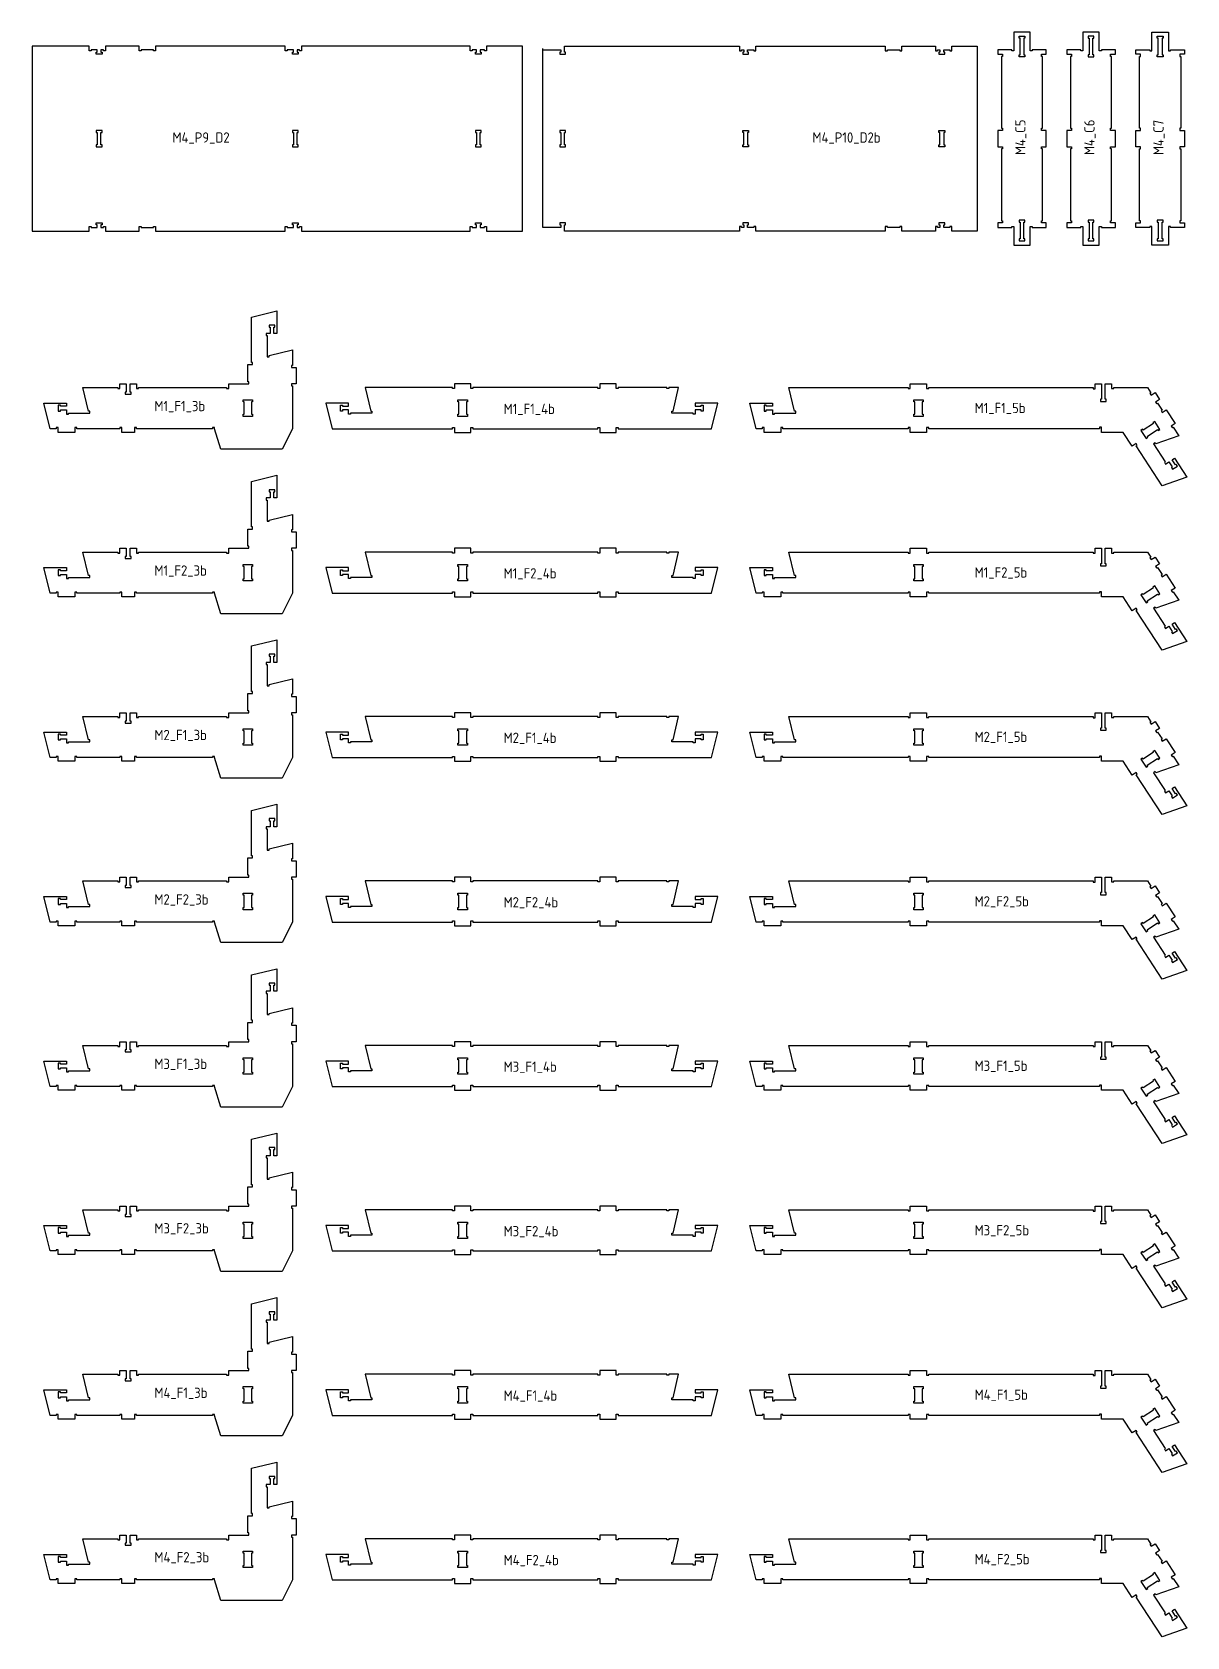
# Model space of a CAD drawing. Header units: millimetres. Extents: x -30325 to 14169, y -12596 to 6470.
# Drawn here: x 3151 to 8770, y -5319 to 2488 of the extents above; entities that cross this region are included whole.
import ezdxf

# ---------------------------------------------------------------- set-up
doc = ezdxf.new("R2010")
doc.units = ezdxf.units.MM
doc.header["$MEASUREMENT"] = 0
doc.layers.add('freeswerk_CODES', color=50, linetype='Continuous')

msp = doc.modelspace()

# ---------------------------------------------------------------- texts
at = {"layer": 'freeswerk_CODES', "char_height": 50, "attachment_point": 1, "rotation": 90}
for s, insert in [('{\\Fiso|c0;M4_C5}', (7934.4, 1889.5)), ('{\\Fiso|c0;M4_C6}', (8270.4, 1889.5)), ('{\\Fiso|c0;M4_C7}', (8606.4, 1889.5))]:
    msp.add_mtext_dynamic_manual_height_columns(s, width=318.081, gutter_width=1456.3, heights=[0], dxfattribs=dict(at, insert=insert))
at = {"layer": 'freeswerk_CODES', "char_height": 50, "attachment_point": 1}
for s, insert in [('{\\Fiso|c0;M4_P9_D2}', (3834.3, 2000.2)), ('{\\Fiso|c0;M4_P10_D2b}', (6948.1, 2000.2)), ('{\\Fiso|c0;M1_F1_3b}', (3746.6, 693.7)), ('{\\Fiso|c0;M1_F1_4b}', (5445.5, 680)), ('{\\Fiso|c0;M1_F1_5b}', (7737, 684.4)), ('{\\Fiso|c0;M1_F2_3b}', (3746.6, -106.3)), ('{\\Fiso|c0;M1_F2_4b}', (5445.5, -120)), ('{\\Fiso|c0;M1_F2_5b}', (7737, -115.6)), ('{\\Fiso|c0;M2_F1_3b}', (3746.6, -906.3)), ('{\\Fiso|c0;M2_F1_4b}', (5445.5, -920)), ('{\\Fiso|c0;M2_F1_5b}', (7737, -915.6)), ('{\\Fiso|c0;M2_F2_3b}', (3746.6, -1706.3)), ('{\\Fiso|c0;M2_F2_5b}', (7737, -1715.6)), ('{\\Fiso|c0;M2_F2_4b}', (5445.5, -1720)), ('{\\Fiso|c0;M3_F1_3b}', (3746.6, -2506.3)), ('{\\Fiso|c0;M3_F1_4b}', (5445.5, -2520)), ('{\\Fiso|c0;M3_F1_5b}', (7737, -2515.6)), ('{\\Fiso|c0;M3_F2_3b}', (3746.6, -3306.3)), ('{\\Fiso|c0;M3_F2_4b}', (5445.5, -3320)), ('{\\Fiso|c0;M3_F2_5b}', (7737, -3315.6)), ('{\\Fiso|c0;M4_F1_3b}', (3746.6, -4106.3)), ('{\\Fiso|c0;M4_F1_4b}', (5445.5, -4120)), ('{\\Fiso|c0;M4_F1_5b}', (7737, -4115.6)), ('{\\Fiso|c0;M4_F2_3b}', (3746.6, -4906.3)), ('{\\Fiso|c0;M4_F2_5b}', (7737, -4915.6)), ('{\\Fiso|c0;M4_F2_4b}', (5445.5, -4920))]:
    msp.add_mtext_dynamic_manual_height_columns(s, width=318.081, gutter_width=1456.3, heights=[0], dxfattribs=dict(at, insert=insert))

# ---------------------------------------------------------------- linework, layer by layer
for points in [[(8062.7, 2010), (8062.7, 2020), (8067.7, 2020), (8067.7, 2370), (8062.7, 2370), (8062.7, 2380), (8085.7, 2380), (8085.7, 2402), (8017.7, 2402), (8017.7, 2397), (8007.7, 2397), (8007.7, 2488), (7927.7, 2488), (7927.7, 2397), (7917.7, 2397), (7917.7, 2402), (7849.7, 2402), (7849.7, 2380), (7872.7, 2380), (7872.7, 2370), (7867.7, 2370), (7867.7, 2020), (7872.7, 2020), (7872.7, 2010), (7849.7, 2010), (7849.7, 1930), (7872.7, 1930), (7872.7, 1920), (7867.7, 1920), (7867.7, 1570), (7872.7, 1570), (7872.7, 1560), (7849.7, 1560), (7849.7, 1538), (7917.7, 1538), (7917.7, 1543), (7927.7, 1543), (7927.7, 1452), (8007.7, 1452), (8007.7, 1543), (8017.7, 1543), (8017.7, 1538), (8085.7, 1538), (8085.7, 1560), (8062.7, 1560), (8062.7, 1570), (8067.7, 1570), (8067.7, 1920), (8062.7, 1920), (8062.7, 1930), (8085.7, 1930), (8085.7, 2010)], [(7958.7, 2458), (7953.7, 2458), (7953.7, 2468), (7981.7, 2468), (7981.7, 2458), (7976.7, 2458), (7976.7, 2377), (7981.7, 2377), (7981.7, 2367), (7953.7, 2367), (7953.7, 2377), (7958.7, 2377)], [(8398.7, 2010), (8398.7, 2020), (8403.7, 2020), (8403.7, 2370), (8398.7, 2370), (8398.7, 2380), (8421.7, 2380), (8421.7, 2402), (8353.7, 2402), (8353.7, 2397), (8343.7, 2397), (8343.7, 2488), (8263.7, 2488), (8263.7, 2397), (8253.7, 2397), (8253.7, 2402), (8185.7, 2402), (8185.7, 2380), (8208.7, 2380), (8208.7, 2370), (8203.7, 2370), (8203.7, 2020), (8208.7, 2020), (8208.7, 2010), (8185.7, 2010), (8185.7, 1930), (8208.7, 1930), (8208.7, 1920), (8203.7, 1920), (8203.7, 1570), (8208.7, 1570), (8208.7, 1560), (8185.7, 1560), (8185.7, 1538), (8253.7, 1538), (8253.7, 1543), (8263.7, 1543), (8263.7, 1452), (8343.7, 1452), (8343.7, 1543), (8353.7, 1543), (8353.7, 1538), (8421.7, 1538), (8421.7, 1560), (8398.7, 1560), (8398.7, 1570), (8403.7, 1570), (8403.7, 1920), (8398.7, 1920), (8398.7, 1930), (8421.7, 1930), (8421.7, 2010)], [(8289.7, 2377), (8289.7, 2367), (8317.7, 2367), (8317.7, 2377), (8312.7, 2377), (8312.7, 2458), (8317.7, 2458), (8317.7, 2468), (8289.7, 2468), (8289.7, 2458), (8294.7, 2458), (8294.7, 2377)], [(8589.7, 1538), (8521.7, 1538), (8521.7, 1560), (8544.7, 1560), (8544.7, 1570), (8539.7, 1570), (8539.7, 1920), (8544.7, 1920), (8544.7, 1930), (8521.7, 1930), (8521.7, 2010), (8544.7, 2010), (8544.7, 2020), (8539.7, 2020), (8539.7, 2370), (8544.7, 2370), (8544.7, 2380), (8521.7, 2380), (8521.7, 2402), (8589.7, 2402), (8589.7, 2397), (8599.7, 2397), (8599.7, 2488), (8679.7, 2488), (8679.7, 2397), (8689.7, 2397), (8689.7, 2402), (8757.7, 2402), (8757.7, 2380), (8734.7, 2380), (8734.7, 2370), (8739.7, 2370), (8739.7, 2020), (8734.7, 2020), (8734.7, 2010), (8757.7, 2010), (8757.7, 1930), (8734.7, 1930), (8734.7, 1920), (8739.7, 1920), (8739.7, 1570), (8734.7, 1570), (8734.7, 1560), (8757.7, 1560), (8757.7, 1538), (8689.7, 1538), (8689.7, 1543), (8679.7, 1543), (8679.7, 1452), (8599.7, 1452), (8599.7, 1543), (8589.7, 1543)], [(8630.7, 2458), (8625.7, 2458), (8625.7, 2468), (8653.7, 2468), (8653.7, 2458), (8648.7, 2458), (8648.7, 2377), (8653.7, 2377), (8653.7, 2367), (8625.7, 2367), (8625.7, 2377), (8630.7, 2377)], [(3508.4, 1520), (3672.4, 1520), (3672.4, 1543), (3682.4, 1543), (3682.4, 1538), (3742.4, 1538), (3742.4, 1543), (3752.4, 1543), (3752.4, 1520), (4382.4, 1520), (4382.4, 1543), (4392.4, 1543), (4392.4, 1538), (4422.4, 1538), (4422.4, 1550), (4417.4, 1550), (4417.4, 1560), (4445.4, 1560), (4445.4, 1550), (4440.4, 1550), (4440.4, 1538), (4452.4, 1538), (4452.4, 1543), (4462.4, 1543), (4462.4, 1520), (5282.4, 1520), (5282.4, 1543), (5292.4, 1543), (5292.4, 1538), (5313.4, 1538), (5313.4, 1550), (5308.4, 1550), (5308.4, 1560), (5336.4, 1560), (5336.4, 1550), (5331.4, 1550), (5331.4, 1538), (5352.4, 1538), (5352.4, 1543), (5362.4, 1543), (5362.4, 1520), (5536.6, 1520), (5536.6, 2420), (5362.4, 2420), (5362.4, 2397), (5352.4, 2397), (5352.4, 2402), (5331.4, 2402), (5331.4, 2390), (5336.4, 2390), (5336.4, 2380), (5308.4, 2380), (5308.4, 2390), (5313.4, 2390), (5313.4, 2402), (5292.4, 2402), (5292.4, 2397), (5282.4, 2397), (5282.4, 2420), (4462.4, 2420), (4462.4, 2397), (4452.4, 2397), (4452.4, 2402), (4440.4, 2402), (4440.4, 2390), (4445.4, 2390), (4445.4, 2380), (4417.4, 2380), (4417.4, 2390), (4422.4, 2390), (4422.4, 2402), (4392.4, 2402), (4392.4, 2397), (4382.4, 2397), (4382.4, 2420), (3752.4, 2420), (3752.4, 2397), (3742.4, 2397), (3742.4, 2402), (3682.4, 2402), (3682.4, 2397), (3672.4, 2397), (3672.4, 2420), (3508.4, 2420), (3508.4, 2397), (3498.4, 2397), (3498.4, 2402), (3486.4, 2402), (3486.4, 2390), (3491.4, 2390), (3491.4, 2380), (3463.4, 2380), (3463.4, 2390), (3468.4, 2390), (3468.4, 2402), (3438.4, 2402), (3438.4, 2397), (3428.4, 2397), (3428.4, 2420), (3151.2, 2420), (3151.2, 1520), (3428.4, 1520), (3428.4, 1543), (3438.4, 1543), (3438.4, 1538), (3468.4, 1538), (3468.4, 1550), (3463.4, 1550), (3463.4, 1560), (3491.4, 1560), (3491.4, 1550), (3486.4, 1550), (3486.4, 1538), (3498.4, 1538), (3498.4, 1543), (3508.4, 1543)], [(5723.4, 2402), (5723.4, 2390), (5718.4, 2390), (5718.4, 2380), (5746.4, 2380), (5746.4, 2390), (5741.4, 2390), (5741.4, 2420), (6592.4, 2420), (6592.4, 2397), (6602.4, 2397), (6602.4, 2402), (6614.4, 2402), (6614.4, 2390), (6609.4, 2390), (6609.4, 2380), (6637.4, 2380), (6637.4, 2390), (6632.4, 2390), (6632.4, 2402), (6662.4, 2402), (6662.4, 2397), (6672.4, 2397), (6672.4, 2420), (7302.4, 2420), (7302.4, 2397), (7312.4, 2397), (7312.4, 2402), (7372.4, 2402), (7372.4, 2397), (7382.4, 2397), (7382.4, 2420), (7546.4, 2420), (7546.4, 2397), (7556.4, 2397), (7556.4, 2402), (7568.4, 2402), (7568.4, 2390), (7563.4, 2390), (7563.4, 2380), (7591.4, 2380), (7591.4, 2390), (7586.4, 2390), (7586.4, 2402), (7616.4, 2402), (7616.4, 2397), (7626.4, 2397), (7626.4, 2420), (7749.7, 2420), (7749.7, 1520), (7626.4, 1520), (7626.4, 1543), (7616.4, 1543), (7616.4, 1538), (7586.4, 1538), (7586.4, 1550), (7591.4, 1550), (7591.4, 1560), (7563.4, 1560), (7563.4, 1550), (7568.4, 1550), (7568.4, 1538), (7556.4, 1538), (7556.4, 1543), (7546.4, 1543), (7546.4, 1520), (7382.4, 1520), (7382.4, 1543), (7372.4, 1543), (7372.4, 1538), (7312.4, 1538), (7312.4, 1543), (7302.4, 1543), (7302.4, 1520), (6672.4, 1520), (6672.4, 1543), (6662.4, 1543), (6662.4, 1538), (6632.4, 1538), (6632.4, 1550), (6637.4, 1550), (6637.4, 1560), (6609.4, 1560), (6609.4, 1550), (6614.4, 1550), (6614.4, 1538), (6602.4, 1538), (6602.4, 1543), (6592.4, 1543), (6592.4, 1520), (5741.4, 1520), (5741.4, 1550), (5746.4, 1550), (5746.4, 1560), (5718.4, 1560), (5718.4, 1550), (5723.4, 1550), (5723.4, 1538), (5636.6, 1538), (5636.6, 2402)], [(3491.4, 2010), (3463.4, 2010), (3463.4, 2000), (3468.4, 2000), (3468.4, 1940), (3463.4, 1940), (3463.4, 1930), (3491.4, 1930), (3491.4, 1940), (3486.4, 1940), (3486.4, 2000), (3491.4, 2000)], [(4422.4, 2000), (4422.4, 1940), (4417.4, 1940), (4417.4, 1930), (4445.4, 1930), (4445.4, 1940), (4440.4, 1940), (4440.4, 2000), (4445.4, 2000), (4445.4, 2010), (4417.4, 2010), (4417.4, 2000)], [(5313.4, 2000), (5313.4, 1940), (5308.4, 1940), (5308.4, 1930), (5336.4, 1930), (5336.4, 1940), (5331.4, 1940), (5331.4, 2000), (5336.4, 2000), (5336.4, 2010), (5308.4, 2010), (5308.4, 2000)], [(5746.4, 1940), (5741.4, 1940), (5741.4, 2000), (5746.4, 2000), (5746.4, 2010), (5718.4, 2010), (5718.4, 2000), (5723.4, 2000), (5723.4, 1940), (5718.4, 1940), (5718.4, 1930), (5746.4, 1930)], [(6614.4, 2000), (6609.4, 2000), (6609.4, 2010), (6637.4, 2010), (6637.4, 2000), (6632.4, 2000), (6632.4, 1940), (6637.4, 1940), (6637.4, 1930), (6609.4, 1930), (6609.4, 1940), (6614.4, 1940)], [(7568.4, 2000), (7563.4, 2000), (7563.4, 2010), (7591.4, 2010), (7591.4, 2000), (7586.4, 2000), (7586.4, 1940), (7591.4, 1940), (7591.4, 1930), (7563.4, 1930), (7563.4, 1940), (7568.4, 1940)], [(7976.7, 1482), (7976.7, 1563), (7981.7, 1563), (7981.7, 1573), (7953.7, 1573), (7953.7, 1563), (7958.7, 1563), (7958.7, 1482), (7953.7, 1482), (7953.7, 1472), (7981.7, 1472), (7981.7, 1482)], [(8317.7, 1482), (8312.7, 1482), (8312.7, 1563), (8317.7, 1563), (8317.7, 1573), (8289.7, 1573), (8289.7, 1563), (8294.7, 1563), (8294.7, 1482), (8289.7, 1482), (8289.7, 1472), (8317.7, 1472)], [(8648.7, 1482), (8648.7, 1563), (8653.7, 1563), (8653.7, 1573), (8625.7, 1573), (8625.7, 1563), (8630.7, 1563), (8630.7, 1482), (8625.7, 1482), (8625.7, 1472), (8653.7, 1472), (8653.7, 1482)], [(4418.7, 866.7), (4413.7, 866.7), (4413.7, 856.7), (4436.7, 856.7), (4436.7, 776.7), (4413.7, 776.7), (4413.7, 766.7), (4418.7, 766.7), (4418.7, 558.7), (4368.7, 458.7), (4068.7, 458.7), (4038.7, 558.7), (4038.7, 563.7), (4028.7, 563.7), (4028.7, 558.7), (3659.7, 558.7), (3659.7, 563.7), (3649.7, 563.7), (3649.7, 540.7), (3587.7, 540.7), (3587.7, 563.7), (3577.7, 563.7), (3577.7, 558.7), (3368.7, 558.7), (3368.7, 563.7), (3358.7, 563.7), (3358.7, 540.7), (3278.7, 540.7), (3278.7, 563.7), (3268.7, 563.7), (3268.7, 558.7), (3238.7, 558.7), (3208.7, 682.7), (3318.7, 682.7), (3318.7, 667.7), (3288.7, 667.7), (3288.7, 672.7), (3278.7, 672.7), (3278.7, 644.7), (3288.7, 644.7), (3288.7, 649.7), (3318.7, 649.7), (3318.7, 629.7), (3328.7, 629.7), (3328.7, 634.7), (3432.2, 634.7), (3432.2, 644.7), (3426.2, 644.7), (3398.7, 758.7), (3568.7, 758.7), (3568.7, 753.7), (3578.7, 753.7), (3578.7, 776.7), (3609.7, 776.7), (3609.7, 736.7), (3604.7, 736.7), (3604.7, 726.7), (3632.7, 726.7), (3632.7, 736.7), (3627.7, 736.7), (3627.7, 776.7), (3658.7, 776.7), (3658.7, 753.7), (3668.7, 753.7), (3668.7, 758.7), (4097.7, 758.7), (4097.7, 753.7), (4107.7, 753.7), (4107.7, 776.7), (4205.7, 776.7), (4205.7, 786.7), (4200.7, 786.7), (4200.7, 870.7), (4223.7, 870.7), (4223.7, 880.7), (4218.7, 880.7), (4218.7, 1101.8), (4342.7, 1131.8), (4342.7, 1021.8), (4327.7, 1021.8), (4327.7, 1051.8), (4332.7, 1051.8), (4332.7, 1061.8), (4304.7, 1061.8), (4304.7, 1051.8), (4309.7, 1051.8), (4309.7, 1021.8), (4289.7, 1021.8), (4289.7, 1011.8), (4294.7, 1011.8), (4294.7, 908.3), (4304.7, 908.3), (4304.7, 914.2), (4418.7, 941.8)], [(5196, 564.7), (5206, 564.7), (5206, 540.7), (5286, 540.7), (5286, 564.7), (5296, 564.7), (5296, 558.7), (5903, 558.7), (5903, 564.7), (5913, 564.7), (5913, 540.7), (5993, 540.7), (5993, 564.7), (6003, 564.7), (6003, 558.7), (6456.7, 558.7), (6487, 682.7), (6377, 682.7), (6377, 667.7), (6407, 667.7), (6407, 672.7), (6417, 672.7), (6417, 644.7), (6407, 644.7), (6407, 649.7), (6377, 649.7), (6377, 629.7), (6367, 629.7), (6367, 634.7), (6263.5, 634.7), (6263.5, 644.7), (6269.5, 644.7), (6297, 758.7), (6248.8, 758.7), (6248.8, 753.7), (6238.8, 753.7), (6238.8, 758.7), (6003, 758.7), (6003, 753.7), (5993, 753.7), (5993, 776.7), (5913, 776.7), (5913, 753.7), (5903, 753.7), (5903, 758.7), (5296, 758.7), (5296, 753.7), (5286, 753.7), (5286, 776.7), (5206, 776.7), (5206, 753.7), (5196, 753.7), (5196, 758.7), (4771.1, 758.7), (4798.7, 644.7), (4804.7, 644.7), (4804.7, 634.7), (4701.1, 634.7), (4701.1, 629.7), (4691.1, 629.7), (4691.1, 649.7), (4661.1, 649.7), (4661.1, 644.7), (4651.1, 644.7), (4651.1, 672.7), (4661.1, 672.7), (4661.1, 667.7), (4691.1, 667.7), (4691.1, 682.7), (4581.1, 682.7), (4611.1, 558.7), (5196, 558.7)], [(8344.5, 558.7), (7513.5, 558.7), (7513.5, 563.7), (7503.5, 563.7), (7503.5, 540.7), (7423.5, 540.7), (7423.5, 563.7), (7413.5, 563.7), (7413.5, 558.7), (6803.5, 558.7), (6803.5, 563.7), (6793.5, 563.7), (6793.5, 540.7), (6713.5, 540.7), (6713.5, 563.7), (6703.5, 563.7), (6703.5, 558.7), (6673.5, 558.7), (6643.5, 682.7), (6753.5, 682.7), (6753.5, 667.7), (6723.5, 667.7), (6723.5, 672.7), (6713.5, 672.7), (6713.5, 644.7), (6723.5, 644.7), (6723.5, 649.7), (6753.5, 649.7), (6753.5, 629.7), (6763.5, 629.7), (6763.5, 634.7), (6867, 634.7), (6867, 644.7), (6861.1, 644.7), (6833.5, 758.7), (7413.5, 758.7), (7413.5, 753.7), (7423.5, 753.7), (7423.5, 776.7), (7503.5, 776.7), (7503.5, 753.7), (7513.5, 753.7), (7513.5, 758.7), (8313.5, 758.7), (8313.5, 752.7), (8323.5, 752.7), (8323.5, 776.7), (8354.5, 776.7), (8354.5, 701.7), (8349.5, 701.7), (8349.5, 691.7), (8377.5, 691.7), (8377.5, 701.7), (8372.5, 701.7), (8372.5, 776.7), (8403.5, 776.7), (8403.5, 753.7), (8413.5, 753.7), (8413.5, 758.7), (8577.6, 758.7), (8594.3, 733.1), (8590.1, 730.3), (8595.5, 722), (8614.8, 734.5), (8636.6, 701), (8617.3, 688.4), (8622.8, 680), (8627, 682.8), (8648.8, 649.2), (8644.6, 646.5), (8650, 638.1), (8669.3, 650.7), (8712.9, 583.6), (8693.6, 571), (8699.1, 562.7), (8703.3, 565.4), (8730.2, 524), (8619.4, 485.3), (8616.1, 490.3), (8607.7, 484.9), (8664.2, 398), (8660, 395.3), (8665.4, 386.9), (8682.2, 397.8), (8698.5, 372.7), (8694.3, 369.9), (8699.8, 361.6), (8723.3, 376.8), (8717.8, 385.2), (8713.6, 382.5), (8697.3, 407.6), (8709.9, 415.8), (8769.8, 323.6), (8649.5, 281.2), (8523.6, 474.8), (8527.8, 477.6), (8522.3, 485.9), (8503.1, 473.4), (8459.3, 540.7), (8354.5, 540.7), (8354.5, 565.4), (8344.5, 565.4)], [(4218.5, 628.7), (4223.5, 628.7), (4223.5, 618.7), (4177.5, 618.7), (4177.5, 628.7), (4182.5, 628.7), (4182.5, 688.7), (4177.5, 688.7), (4177.5, 698.7), (4223.5, 698.7), (4223.5, 688.7), (4218.5, 688.7)], [(5269, 618.7), (5223, 618.7), (5223, 628.7), (5228, 628.7), (5228, 688.7), (5223, 688.7), (5223, 698.7), (5269, 698.7), (5269, 688.7), (5264, 688.7), (5264, 628.7), (5269, 628.7)], [(7445.5, 688.7), (7440.5, 688.7), (7440.5, 698.7), (7486.5, 698.7), (7486.5, 688.7), (7481.5, 688.7), (7481.5, 628.7), (7486.5, 628.7), (7486.5, 618.7), (7440.5, 618.7), (7440.5, 628.7), (7445.5, 628.7)], [(8607.5, 584.3), (8557.2, 551.6), (8554.5, 555.7), (8546.1, 550.3), (8571.2, 511.7), (8579.6, 517.2), (8576.8, 521.4), (8627.1, 554.1), (8629.9, 549.9), (8638.3, 555.3), (8613.2, 593.9), (8604.8, 588.4)], [(4418.7, 66.7), (4413.7, 66.7), (4413.7, 56.7), (4436.7, 56.7), (4436.7, -23.3), (4413.7, -23.3), (4413.7, -33.3), (4418.7, -33.3), (4418.7, -241.3), (4368.7, -341.3), (4068.7, -341.3), (4038.7, -241.3), (4038.7, -236.3), (4028.7, -236.3), (4028.7, -241.3), (3659.7, -241.3), (3659.7, -236.3), (3649.7, -236.3), (3649.7, -259.3), (3587.7, -259.3), (3587.7, -236.3), (3577.7, -236.3), (3577.7, -241.3), (3368.7, -241.3), (3368.7, -236.3), (3358.7, -236.3), (3358.7, -259.3), (3278.7, -259.3), (3278.7, -236.3), (3268.7, -236.3), (3268.7, -241.3), (3238.7, -241.3), (3208.7, -117.3), (3318.7, -117.3), (3318.7, -132.3), (3288.7, -132.3), (3288.7, -127.3), (3278.7, -127.3), (3278.7, -155.3), (3288.7, -155.3), (3288.7, -150.3), (3318.7, -150.3), (3318.7, -170.3), (3328.7, -170.3), (3328.7, -165.3), (3432.2, -165.3), (3432.2, -155.3), (3426.2, -155.3), (3398.7, -41.3), (3568.7, -41.3), (3568.7, -46.3), (3578.7, -46.3), (3578.7, -23.3), (3609.7, -23.3), (3609.7, -63.3), (3604.7, -63.3), (3604.7, -73.3), (3632.7, -73.3), (3632.7, -63.3), (3627.7, -63.3), (3627.7, -23.3), (3658.7, -23.3), (3658.7, -46.3), (3668.7, -46.3), (3668.7, -41.3), (4097.7, -41.3), (4097.7, -46.3), (4107.7, -46.3), (4107.7, -23.3), (4205.7, -23.3), (4205.7, -13.3), (4200.7, -13.3), (4200.7, 70.7), (4223.7, 70.7), (4223.7, 80.7), (4218.7, 80.7), (4218.7, 301.8), (4342.7, 331.8), (4342.7, 221.8), (4327.7, 221.8), (4327.7, 251.8), (4332.7, 251.8), (4332.7, 261.8), (4304.7, 261.8), (4304.7, 251.8), (4309.7, 251.8), (4309.7, 221.8), (4289.7, 221.8), (4289.7, 211.8), (4294.7, 211.8), (4294.7, 108.3), (4304.7, 108.3), (4304.7, 114.2), (4418.7, 141.8)], [(5196, -235.3), (5206, -235.3), (5206, -259.3), (5286, -259.3), (5286, -235.3), (5296, -235.3), (5296, -241.3), (5903, -241.3), (5903, -235.3), (5913, -235.3), (5913, -259.3), (5993, -259.3), (5993, -235.3), (6003, -235.3), (6003, -241.3), (6456.7, -241.3), (6487, -117.3), (6377, -117.3), (6377, -132.3), (6407, -132.3), (6407, -127.3), (6417, -127.3), (6417, -155.3), (6407, -155.3), (6407, -150.3), (6377, -150.3), (6377, -170.3), (6367, -170.3), (6367, -165.3), (6263.5, -165.3), (6263.5, -155.3), (6269.5, -155.3), (6297, -41.3), (6248.8, -41.3), (6248.8, -46.3), (6238.8, -46.3), (6238.8, -41.3), (6003, -41.3), (6003, -46.3), (5993, -46.3), (5993, -23.3), (5913, -23.3), (5913, -46.3), (5903, -46.3), (5903, -41.3), (5296, -41.3), (5296, -46.3), (5286, -46.3), (5286, -23.3), (5206, -23.3), (5206, -46.3), (5196, -46.3), (5196, -41.3), (4771.1, -41.3), (4798.7, -155.3), (4804.7, -155.3), (4804.7, -165.3), (4701.1, -165.3), (4701.1, -170.3), (4691.1, -170.3), (4691.1, -150.3), (4661.1, -150.3), (4661.1, -155.3), (4651.1, -155.3), (4651.1, -127.3), (4661.1, -127.3), (4661.1, -132.3), (4691.1, -132.3), (4691.1, -117.3), (4581.1, -117.3), (4611.1, -241.3), (5196, -241.3)], [(8344.5, -241.3), (7513.5, -241.3), (7513.5, -236.3), (7503.5, -236.3), (7503.5, -259.3), (7423.5, -259.3), (7423.5, -236.3), (7413.5, -236.3), (7413.5, -241.3), (6803.5, -241.3), (6803.5, -236.3), (6793.5, -236.3), (6793.5, -259.3), (6713.5, -259.3), (6713.5, -236.3), (6703.5, -236.3), (6703.5, -241.3), (6673.5, -241.3), (6643.5, -117.3), (6753.5, -117.3), (6753.5, -132.3), (6723.5, -132.3), (6723.5, -127.3), (6713.5, -127.3), (6713.5, -155.3), (6723.5, -155.3), (6723.5, -150.3), (6753.5, -150.3), (6753.5, -170.3), (6763.5, -170.3), (6763.5, -165.3), (6867, -165.3), (6867, -155.3), (6861.1, -155.3), (6833.5, -41.3), (7413.5, -41.3), (7413.5, -46.3), (7423.5, -46.3), (7423.5, -23.3), (7503.5, -23.3), (7503.5, -46.3), (7513.5, -46.3), (7513.5, -41.3), (8313.5, -41.3), (8313.5, -47.3), (8323.5, -47.3), (8323.5, -23.3), (8354.5, -23.3), (8354.5, -98.3), (8349.5, -98.3), (8349.5, -108.3), (8377.5, -108.3), (8377.5, -98.3), (8372.5, -98.3), (8372.5, -23.3), (8403.5, -23.3), (8403.5, -46.3), (8413.5, -46.3), (8413.5, -41.3), (8577.6, -41.3), (8594.3, -66.9), (8590.1, -69.7), (8595.5, -78), (8614.8, -65.5), (8636.6, -99), (8617.3, -111.6), (8622.8, -120), (8627, -117.2), (8648.8, -150.8), (8644.6, -153.5), (8650, -161.9), (8669.3, -149.3), (8712.9, -216.4), (8693.6, -229), (8699.1, -237.3), (8703.3, -234.6), (8730.2, -276), (8619.4, -314.7), (8616.1, -309.7), (8607.7, -315.1), (8664.2, -402), (8660, -404.7), (8665.4, -413.1), (8682.2, -402.2), (8698.5, -427.3), (8694.3, -430.1), (8699.8, -438.4), (8723.3, -423.2), (8717.8, -414.8), (8713.6, -417.5), (8697.3, -392.4), (8709.9, -384.2), (8769.8, -476.4), (8649.5, -518.8), (8523.6, -325.2), (8527.8, -322.4), (8522.3, -314.1), (8503.1, -326.6), (8459.3, -259.3), (8354.5, -259.3), (8354.5, -234.6), (8344.5, -234.6)], [(4218.5, -171.3), (4223.5, -171.3), (4223.5, -181.3), (4177.5, -181.3), (4177.5, -171.3), (4182.5, -171.3), (4182.5, -111.3), (4177.5, -111.3), (4177.5, -101.3), (4223.5, -101.3), (4223.5, -111.3), (4218.5, -111.3)], [(5269, -181.3), (5223, -181.3), (5223, -171.3), (5228, -171.3), (5228, -111.3), (5223, -111.3), (5223, -101.3), (5269, -101.3), (5269, -111.3), (5264, -111.3), (5264, -171.3), (5269, -171.3)], [(7445.5, -111.3), (7440.5, -111.3), (7440.5, -101.3), (7486.5, -101.3), (7486.5, -111.3), (7481.5, -111.3), (7481.5, -171.3), (7486.5, -171.3), (7486.5, -181.3), (7440.5, -181.3), (7440.5, -171.3), (7445.5, -171.3)], [(8607.5, -215.7), (8557.2, -248.4), (8554.5, -244.3), (8546.1, -249.7), (8571.2, -288.3), (8579.6, -282.8), (8576.8, -278.6), (8627.1, -245.9), (8629.9, -250.1), (8638.3, -244.7), (8613.2, -206.1), (8604.8, -211.6)], [(4418.7, -733.3), (4413.7, -733.3), (4413.7, -743.3), (4436.7, -743.3), (4436.7, -823.3), (4413.7, -823.3), (4413.7, -833.3), (4418.7, -833.3), (4418.7, -1041.3), (4368.7, -1141.3), (4068.7, -1141.3), (4038.7, -1041.3), (4038.7, -1036.3), (4028.7, -1036.3), (4028.7, -1041.3), (3659.7, -1041.3), (3659.7, -1036.3), (3649.7, -1036.3), (3649.7, -1059.3), (3587.7, -1059.3), (3587.7, -1036.3), (3577.7, -1036.3), (3577.7, -1041.3), (3368.7, -1041.3), (3368.7, -1036.3), (3358.7, -1036.3), (3358.7, -1059.3), (3278.7, -1059.3), (3278.7, -1036.3), (3268.7, -1036.3), (3268.7, -1041.3), (3238.7, -1041.3), (3208.7, -917.3), (3318.7, -917.3), (3318.7, -932.3), (3288.7, -932.3), (3288.7, -927.3), (3278.7, -927.3), (3278.7, -955.3), (3288.7, -955.3), (3288.7, -950.3), (3318.7, -950.3), (3318.7, -970.3), (3328.7, -970.3), (3328.7, -965.3), (3432.2, -965.3), (3432.2, -955.3), (3426.2, -955.3), (3398.7, -841.3), (3568.7, -841.3), (3568.7, -846.3), (3578.7, -846.3), (3578.7, -823.3), (3609.7, -823.3), (3609.7, -863.3), (3604.7, -863.3), (3604.7, -873.3), (3632.7, -873.3), (3632.7, -863.3), (3627.7, -863.3), (3627.7, -823.3), (3658.7, -823.3), (3658.7, -846.3), (3668.7, -846.3), (3668.7, -841.3), (4097.7, -841.3), (4097.7, -846.3), (4107.7, -846.3), (4107.7, -823.3), (4205.7, -823.3), (4205.7, -813.3), (4200.7, -813.3), (4200.7, -729.3), (4223.7, -729.3), (4223.7, -719.3), (4218.7, -719.3), (4218.7, -498.2), (4342.7, -468.2), (4342.7, -578.2), (4327.7, -578.2), (4327.7, -548.2), (4332.7, -548.2), (4332.7, -538.2), (4304.7, -538.2), (4304.7, -548.2), (4309.7, -548.2), (4309.7, -578.2), (4289.7, -578.2), (4289.7, -588.2), (4294.7, -588.2), (4294.7, -691.7), (4304.7, -691.7), (4304.7, -685.8), (4418.7, -658.2)], [(5196, -1035.3), (5206, -1035.3), (5206, -1059.3), (5286, -1059.3), (5286, -1035.3), (5296, -1035.3), (5296, -1041.3), (5903, -1041.3), (5903, -1035.3), (5913, -1035.3), (5913, -1059.3), (5993, -1059.3), (5993, -1035.3), (6003, -1035.3), (6003, -1041.3), (6456.7, -1041.3), (6487, -917.3), (6377, -917.3), (6377, -932.3), (6407, -932.3), (6407, -927.3), (6417, -927.3), (6417, -955.3), (6407, -955.3), (6407, -950.3), (6377, -950.3), (6377, -970.3), (6367, -970.3), (6367, -965.3), (6263.5, -965.3), (6263.5, -955.3), (6269.5, -955.3), (6297, -841.3), (6248.8, -841.3), (6248.8, -846.3), (6238.8, -846.3), (6238.8, -841.3), (6003, -841.3), (6003, -846.3), (5993, -846.3), (5993, -823.3), (5913, -823.3), (5913, -846.3), (5903, -846.3), (5903, -841.3), (5296, -841.3), (5296, -846.3), (5286, -846.3), (5286, -823.3), (5206, -823.3), (5206, -846.3), (5196, -846.3), (5196, -841.3), (4771.1, -841.3), (4798.7, -955.3), (4804.7, -955.3), (4804.7, -965.3), (4701.1, -965.3), (4701.1, -970.3), (4691.1, -970.3), (4691.1, -950.3), (4661.1, -950.3), (4661.1, -955.3), (4651.1, -955.3), (4651.1, -927.3), (4661.1, -927.3), (4661.1, -932.3), (4691.1, -932.3), (4691.1, -917.3), (4581.1, -917.3), (4611.1, -1041.3), (5196, -1041.3)], [(8344.5, -1041.3), (7513.5, -1041.3), (7513.5, -1036.3), (7503.5, -1036.3), (7503.5, -1059.3), (7423.5, -1059.3), (7423.5, -1036.3), (7413.5, -1036.3), (7413.5, -1041.3), (6803.5, -1041.3), (6803.5, -1036.3), (6793.5, -1036.3), (6793.5, -1059.3), (6713.5, -1059.3), (6713.5, -1036.3), (6703.5, -1036.3), (6703.5, -1041.3), (6673.5, -1041.3), (6643.5, -917.3), (6753.5, -917.3), (6753.5, -932.3), (6723.5, -932.3), (6723.5, -927.3), (6713.5, -927.3), (6713.5, -955.3), (6723.5, -955.3), (6723.5, -950.3), (6753.5, -950.3), (6753.5, -970.3), (6763.5, -970.3), (6763.5, -965.3), (6867, -965.3), (6867, -955.3), (6861.1, -955.3), (6833.5, -841.3), (7413.5, -841.3), (7413.5, -846.3), (7423.5, -846.3), (7423.5, -823.3), (7503.5, -823.3), (7503.5, -846.3), (7513.5, -846.3), (7513.5, -841.3), (8313.5, -841.3), (8313.5, -847.3), (8323.5, -847.3), (8323.5, -823.3), (8354.5, -823.3), (8354.5, -898.3), (8349.5, -898.3), (8349.5, -908.3), (8377.5, -908.3), (8377.5, -898.3), (8372.5, -898.3), (8372.5, -823.3), (8403.5, -823.3), (8403.5, -846.3), (8413.5, -846.3), (8413.5, -841.3), (8577.6, -841.3), (8594.3, -866.9), (8590.1, -869.7), (8595.5, -878), (8614.8, -865.5), (8636.6, -899), (8617.3, -911.6), (8622.8, -920), (8627, -917.2), (8648.8, -950.8), (8644.6, -953.5), (8650, -961.9), (8669.3, -949.3), (8712.9, -1016.4), (8693.6, -1029), (8699.1, -1037.3), (8703.3, -1034.6), (8730.2, -1076), (8619.4, -1114.7), (8616.1, -1109.7), (8607.7, -1115.1), (8664.2, -1202), (8660, -1204.7), (8665.4, -1213.1), (8682.2, -1202.2), (8698.5, -1227.3), (8694.3, -1230.1), (8699.8, -1238.4), (8723.3, -1223.2), (8717.8, -1214.8), (8713.6, -1217.5), (8697.3, -1192.4), (8709.9, -1184.2), (8769.8, -1276.4), (8649.5, -1318.8), (8523.6, -1125.2), (8527.8, -1122.4), (8522.3, -1114.1), (8503.1, -1126.6), (8459.3, -1059.3), (8354.5, -1059.3), (8354.5, -1034.6), (8344.5, -1034.6)], [(4218.5, -971.3), (4223.5, -971.3), (4223.5, -981.3), (4177.5, -981.3), (4177.5, -971.3), (4182.5, -971.3), (4182.5, -911.3), (4177.5, -911.3), (4177.5, -901.3), (4223.5, -901.3), (4223.5, -911.3), (4218.5, -911.3)], [(5269, -981.3), (5223, -981.3), (5223, -971.3), (5228, -971.3), (5228, -911.3), (5223, -911.3), (5223, -901.3), (5269, -901.3), (5269, -911.3), (5264, -911.3), (5264, -971.3), (5269, -971.3)], [(7445.5, -911.3), (7440.5, -911.3), (7440.5, -901.3), (7486.5, -901.3), (7486.5, -911.3), (7481.5, -911.3), (7481.5, -971.3), (7486.5, -971.3), (7486.5, -981.3), (7440.5, -981.3), (7440.5, -971.3), (7445.5, -971.3)], [(8607.5, -1015.7), (8557.2, -1048.4), (8554.5, -1044.3), (8546.1, -1049.7), (8571.2, -1088.3), (8579.6, -1082.8), (8576.8, -1078.6), (8627.1, -1045.9), (8629.9, -1050.1), (8638.3, -1044.7), (8613.2, -1006.1), (8604.8, -1011.6)], [(4418.7, -1533.3), (4413.7, -1533.3), (4413.7, -1543.3), (4436.7, -1543.3), (4436.7, -1623.3), (4413.7, -1623.3), (4413.7, -1633.3), (4418.7, -1633.3), (4418.7, -1841.3), (4368.7, -1941.3), (4068.7, -1941.3), (4038.7, -1841.3), (4038.7, -1836.3), (4028.7, -1836.3), (4028.7, -1841.3), (3659.7, -1841.3), (3659.7, -1836.3), (3649.7, -1836.3), (3649.7, -1859.3), (3587.7, -1859.3), (3587.7, -1836.3), (3577.7, -1836.3), (3577.7, -1841.3), (3368.7, -1841.3), (3368.7, -1836.3), (3358.7, -1836.3), (3358.7, -1859.3), (3278.7, -1859.3), (3278.7, -1836.3), (3268.7, -1836.3), (3268.7, -1841.3), (3238.7, -1841.3), (3208.7, -1717.3), (3318.7, -1717.3), (3318.7, -1732.3), (3288.7, -1732.3), (3288.7, -1727.3), (3278.7, -1727.3), (3278.7, -1755.3), (3288.7, -1755.3), (3288.7, -1750.3), (3318.7, -1750.3), (3318.7, -1770.3), (3328.7, -1770.3), (3328.7, -1765.3), (3432.2, -1765.3), (3432.2, -1755.3), (3426.2, -1755.3), (3398.7, -1641.3), (3568.7, -1641.3), (3568.7, -1646.3), (3578.7, -1646.3), (3578.7, -1623.3), (3609.7, -1623.3), (3609.7, -1663.3), (3604.7, -1663.3), (3604.7, -1673.3), (3632.7, -1673.3), (3632.7, -1663.3), (3627.7, -1663.3), (3627.7, -1623.3), (3658.7, -1623.3), (3658.7, -1646.3), (3668.7, -1646.3), (3668.7, -1641.3), (4097.7, -1641.3), (4097.7, -1646.3), (4107.7, -1646.3), (4107.7, -1623.3), (4205.7, -1623.3), (4205.7, -1613.3), (4200.7, -1613.3), (4200.7, -1529.3), (4223.7, -1529.3), (4223.7, -1519.3), (4218.7, -1519.3), (4218.7, -1298.2), (4342.7, -1268.2), (4342.7, -1378.2), (4327.7, -1378.2), (4327.7, -1348.2), (4332.7, -1348.2), (4332.7, -1338.2), (4304.7, -1338.2), (4304.7, -1348.2), (4309.7, -1348.2), (4309.7, -1378.2), (4289.7, -1378.2), (4289.7, -1388.2), (4294.7, -1388.2), (4294.7, -1491.7), (4304.7, -1491.7), (4304.7, -1485.8), (4418.7, -1458.2)], [(5196, -1835.3), (5206, -1835.3), (5206, -1859.3), (5286, -1859.3), (5286, -1835.3), (5296, -1835.3), (5296, -1841.3), (5903, -1841.3), (5903, -1835.3), (5913, -1835.3), (5913, -1859.3), (5993, -1859.3), (5993, -1835.3), (6003, -1835.3), (6003, -1841.3), (6456.7, -1841.3), (6487, -1717.3), (6377, -1717.3), (6377, -1732.3), (6407, -1732.3), (6407, -1727.3), (6417, -1727.3), (6417, -1755.3), (6407, -1755.3), (6407, -1750.3), (6377, -1750.3), (6377, -1770.3), (6367, -1770.3), (6367, -1765.3), (6263.5, -1765.3), (6263.5, -1755.3), (6269.5, -1755.3), (6297, -1641.3), (6248.8, -1641.3), (6248.8, -1646.3), (6238.8, -1646.3), (6238.8, -1641.3), (6003, -1641.3), (6003, -1646.3), (5993, -1646.3), (5993, -1623.3), (5913, -1623.3), (5913, -1646.3), (5903, -1646.3), (5903, -1641.3), (5296, -1641.3), (5296, -1646.3), (5286, -1646.3), (5286, -1623.3), (5206, -1623.3), (5206, -1646.3), (5196, -1646.3), (5196, -1641.3), (4771.1, -1641.3), (4798.7, -1755.3), (4804.7, -1755.3), (4804.7, -1765.3), (4701.1, -1765.3), (4701.1, -1770.3), (4691.1, -1770.3), (4691.1, -1750.3), (4661.1, -1750.3), (4661.1, -1755.3), (4651.1, -1755.3), (4651.1, -1727.3), (4661.1, -1727.3), (4661.1, -1732.3), (4691.1, -1732.3), (4691.1, -1717.3), (4581.1, -1717.3), (4611.1, -1841.3), (5196, -1841.3)], [(8344.5, -1841.3), (7513.5, -1841.3), (7513.5, -1836.3), (7503.5, -1836.3), (7503.5, -1859.3), (7423.5, -1859.3), (7423.5, -1836.3), (7413.5, -1836.3), (7413.5, -1841.3), (6803.5, -1841.3), (6803.5, -1836.3), (6793.5, -1836.3), (6793.5, -1859.3), (6713.5, -1859.3), (6713.5, -1836.3), (6703.5, -1836.3), (6703.5, -1841.3), (6673.5, -1841.3), (6643.5, -1717.3), (6753.5, -1717.3), (6753.5, -1732.3), (6723.5, -1732.3), (6723.5, -1727.3), (6713.5, -1727.3), (6713.5, -1755.3), (6723.5, -1755.3), (6723.5, -1750.3), (6753.5, -1750.3), (6753.5, -1770.3), (6763.5, -1770.3), (6763.5, -1765.3), (6867, -1765.3), (6867, -1755.3), (6861.1, -1755.3), (6833.5, -1641.3), (7413.5, -1641.3), (7413.5, -1646.3), (7423.5, -1646.3), (7423.5, -1623.3), (7503.5, -1623.3), (7503.5, -1646.3), (7513.5, -1646.3), (7513.5, -1641.3), (8313.5, -1641.3), (8313.5, -1647.3), (8323.5, -1647.3), (8323.5, -1623.3), (8354.5, -1623.3), (8354.5, -1698.3), (8349.5, -1698.3), (8349.5, -1708.3), (8377.5, -1708.3), (8377.5, -1698.3), (8372.5, -1698.3), (8372.5, -1623.3), (8403.5, -1623.3), (8403.5, -1646.3), (8413.5, -1646.3), (8413.5, -1641.3), (8577.6, -1641.3), (8594.3, -1666.9), (8590.1, -1669.7), (8595.5, -1678), (8614.8, -1665.5), (8636.6, -1699), (8617.3, -1711.6), (8622.8, -1720), (8627, -1717.2), (8648.8, -1750.8), (8644.6, -1753.5), (8650, -1761.9), (8669.3, -1749.3), (8712.9, -1816.4), (8693.6, -1829), (8699.1, -1837.3), (8703.3, -1834.6), (8730.2, -1876), (8619.4, -1914.7), (8616.1, -1909.7), (8607.7, -1915.1), (8664.2, -2002), (8660, -2004.7), (8665.4, -2013.1), (8682.2, -2002.2), (8698.5, -2027.3), (8694.3, -2030.1), (8699.8, -2038.4), (8723.3, -2023.2), (8717.8, -2014.8), (8713.6, -2017.5), (8697.3, -1992.4), (8709.9, -1984.2), (8769.8, -2076.4), (8649.5, -2118.8), (8523.6, -1925.2), (8527.8, -1922.4), (8522.3, -1914.1), (8503.1, -1926.6), (8459.3, -1859.3), (8354.5, -1859.3), (8354.5, -1834.6), (8344.5, -1834.6)], [(4218.5, -1771.3), (4223.5, -1771.3), (4223.5, -1781.3), (4177.5, -1781.3), (4177.5, -1771.3), (4182.5, -1771.3), (4182.5, -1711.3), (4177.5, -1711.3), (4177.5, -1701.3), (4223.5, -1701.3), (4223.5, -1711.3), (4218.5, -1711.3)], [(5269, -1781.3), (5223, -1781.3), (5223, -1771.3), (5228, -1771.3), (5228, -1711.3), (5223, -1711.3), (5223, -1701.3), (5269, -1701.3), (5269, -1711.3), (5264, -1711.3), (5264, -1771.3), (5269, -1771.3)], [(7445.5, -1711.3), (7440.5, -1711.3), (7440.5, -1701.3), (7486.5, -1701.3), (7486.5, -1711.3), (7481.5, -1711.3), (7481.5, -1771.3), (7486.5, -1771.3), (7486.5, -1781.3), (7440.5, -1781.3), (7440.5, -1771.3), (7445.5, -1771.3)], [(8607.5, -1815.7), (8557.2, -1848.4), (8554.5, -1844.3), (8546.1, -1849.7), (8571.2, -1888.3), (8579.6, -1882.8), (8576.8, -1878.6), (8627.1, -1845.9), (8629.9, -1850.1), (8638.3, -1844.7), (8613.2, -1806.1), (8604.8, -1811.6)], [(4418.7, -2333.3), (4413.7, -2333.3), (4413.7, -2343.3), (4436.7, -2343.3), (4436.7, -2423.3), (4413.7, -2423.3), (4413.7, -2433.3), (4418.7, -2433.3), (4418.7, -2641.3), (4368.7, -2741.3), (4068.7, -2741.3), (4038.7, -2641.3), (4038.7, -2636.3), (4028.7, -2636.3), (4028.7, -2641.3), (3659.7, -2641.3), (3659.7, -2636.3), (3649.7, -2636.3), (3649.7, -2659.3), (3587.7, -2659.3), (3587.7, -2636.3), (3577.7, -2636.3), (3577.7, -2641.3), (3368.7, -2641.3), (3368.7, -2636.3), (3358.7, -2636.3), (3358.7, -2659.3), (3278.7, -2659.3), (3278.7, -2636.3), (3268.7, -2636.3), (3268.7, -2641.3), (3238.7, -2641.3), (3208.7, -2517.3), (3318.7, -2517.3), (3318.7, -2532.3), (3288.7, -2532.3), (3288.7, -2527.3), (3278.7, -2527.3), (3278.7, -2555.3), (3288.7, -2555.3), (3288.7, -2550.3), (3318.7, -2550.3), (3318.7, -2570.3), (3328.7, -2570.3), (3328.7, -2565.3), (3432.2, -2565.3), (3432.2, -2555.3), (3426.2, -2555.3), (3398.7, -2441.3), (3568.7, -2441.3), (3568.7, -2446.3), (3578.7, -2446.3), (3578.7, -2423.3), (3609.7, -2423.3), (3609.7, -2463.3), (3604.7, -2463.3), (3604.7, -2473.3), (3632.7, -2473.3), (3632.7, -2463.3), (3627.7, -2463.3), (3627.7, -2423.3), (3658.7, -2423.3), (3658.7, -2446.3), (3668.7, -2446.3), (3668.7, -2441.3), (4097.7, -2441.3), (4097.7, -2446.3), (4107.7, -2446.3), (4107.7, -2423.3), (4205.7, -2423.3), (4205.7, -2413.3), (4200.7, -2413.3), (4200.7, -2329.3), (4223.7, -2329.3), (4223.7, -2319.3), (4218.7, -2319.3), (4218.7, -2098.2), (4342.7, -2068.2), (4342.7, -2178.2), (4327.7, -2178.2), (4327.7, -2148.2), (4332.7, -2148.2), (4332.7, -2138.2), (4304.7, -2138.2), (4304.7, -2148.2), (4309.7, -2148.2), (4309.7, -2178.2), (4289.7, -2178.2), (4289.7, -2188.2), (4294.7, -2188.2), (4294.7, -2291.7), (4304.7, -2291.7), (4304.7, -2285.8), (4418.7, -2258.2)], [(5196, -2635.3), (5206, -2635.3), (5206, -2659.3), (5286, -2659.3), (5286, -2635.3), (5296, -2635.3), (5296, -2641.3), (5903, -2641.3), (5903, -2635.3), (5913, -2635.3), (5913, -2659.3), (5993, -2659.3), (5993, -2635.3), (6003, -2635.3), (6003, -2641.3), (6456.7, -2641.3), (6487, -2517.3), (6377, -2517.3), (6377, -2532.3), (6407, -2532.3), (6407, -2527.3), (6417, -2527.3), (6417, -2555.3), (6407, -2555.3), (6407, -2550.3), (6377, -2550.3), (6377, -2570.3), (6367, -2570.3), (6367, -2565.3), (6263.5, -2565.3), (6263.5, -2555.3), (6269.5, -2555.3), (6297, -2441.3), (6248.8, -2441.3), (6248.8, -2446.3), (6238.8, -2446.3), (6238.8, -2441.3), (6003, -2441.3), (6003, -2446.3), (5993, -2446.3), (5993, -2423.3), (5913, -2423.3), (5913, -2446.3), (5903, -2446.3), (5903, -2441.3), (5296, -2441.3), (5296, -2446.3), (5286, -2446.3), (5286, -2423.3), (5206, -2423.3), (5206, -2446.3), (5196, -2446.3), (5196, -2441.3), (4771.1, -2441.3), (4798.7, -2555.3), (4804.7, -2555.3), (4804.7, -2565.3), (4701.1, -2565.3), (4701.1, -2570.3), (4691.1, -2570.3), (4691.1, -2550.3), (4661.1, -2550.3), (4661.1, -2555.3), (4651.1, -2555.3), (4651.1, -2527.3), (4661.1, -2527.3), (4661.1, -2532.3), (4691.1, -2532.3), (4691.1, -2517.3), (4581.1, -2517.3), (4611.1, -2641.3), (5196, -2641.3)], [(8344.5, -2641.3), (7513.5, -2641.3), (7513.5, -2636.3), (7503.5, -2636.3), (7503.5, -2659.3), (7423.5, -2659.3), (7423.5, -2636.3), (7413.5, -2636.3), (7413.5, -2641.3), (6803.5, -2641.3), (6803.5, -2636.3), (6793.5, -2636.3), (6793.5, -2659.3), (6713.5, -2659.3), (6713.5, -2636.3), (6703.5, -2636.3), (6703.5, -2641.3), (6673.5, -2641.3), (6643.5, -2517.3), (6753.5, -2517.3), (6753.5, -2532.3), (6723.5, -2532.3), (6723.5, -2527.3), (6713.5, -2527.3), (6713.5, -2555.3), (6723.5, -2555.3), (6723.5, -2550.3), (6753.5, -2550.3), (6753.5, -2570.3), (6763.5, -2570.3), (6763.5, -2565.3), (6867, -2565.3), (6867, -2555.3), (6861.1, -2555.3), (6833.5, -2441.3), (7413.5, -2441.3), (7413.5, -2446.3), (7423.5, -2446.3), (7423.5, -2423.3), (7503.5, -2423.3), (7503.5, -2446.3), (7513.5, -2446.3), (7513.5, -2441.3), (8313.5, -2441.3), (8313.5, -2447.3), (8323.5, -2447.3), (8323.5, -2423.3), (8354.5, -2423.3), (8354.5, -2498.3), (8349.5, -2498.3), (8349.5, -2508.3), (8377.5, -2508.3), (8377.5, -2498.3), (8372.5, -2498.3), (8372.5, -2423.3), (8403.5, -2423.3), (8403.5, -2446.3), (8413.5, -2446.3), (8413.5, -2441.3), (8577.6, -2441.3), (8594.3, -2466.9), (8590.1, -2469.7), (8595.5, -2478), (8614.8, -2465.5), (8636.6, -2499), (8617.3, -2511.6), (8622.8, -2520), (8627, -2517.2), (8648.8, -2550.8), (8644.6, -2553.5), (8650, -2561.9), (8669.3, -2549.3), (8712.9, -2616.4), (8693.6, -2629), (8699.1, -2637.3), (8703.3, -2634.6), (8730.2, -2676), (8619.4, -2714.7), (8616.1, -2709.7), (8607.7, -2715.1), (8664.2, -2802), (8660, -2804.7), (8665.4, -2813.1), (8682.2, -2802.2), (8698.5, -2827.3), (8694.3, -2830.1), (8699.8, -2838.4), (8723.3, -2823.2), (8717.8, -2814.8), (8713.6, -2817.5), (8697.3, -2792.4), (8709.9, -2784.2), (8769.8, -2876.4), (8649.5, -2918.8), (8523.6, -2725.2), (8527.8, -2722.4), (8522.3, -2714.1), (8503.1, -2726.6), (8459.3, -2659.3), (8354.5, -2659.3), (8354.5, -2634.6), (8344.5, -2634.6)], [(4218.5, -2571.3), (4223.5, -2571.3), (4223.5, -2581.3), (4177.5, -2581.3), (4177.5, -2571.3), (4182.5, -2571.3), (4182.5, -2511.3), (4177.5, -2511.3), (4177.5, -2501.3), (4223.5, -2501.3), (4223.5, -2511.3), (4218.5, -2511.3)], [(5269, -2581.3), (5223, -2581.3), (5223, -2571.3), (5228, -2571.3), (5228, -2511.3), (5223, -2511.3), (5223, -2501.3), (5269, -2501.3), (5269, -2511.3), (5264, -2511.3), (5264, -2571.3), (5269, -2571.3)], [(7445.5, -2511.3), (7440.5, -2511.3), (7440.5, -2501.3), (7486.5, -2501.3), (7486.5, -2511.3), (7481.5, -2511.3), (7481.5, -2571.3), (7486.5, -2571.3), (7486.5, -2581.3), (7440.5, -2581.3), (7440.5, -2571.3), (7445.5, -2571.3)], [(8607.5, -2615.7), (8557.2, -2648.4), (8554.5, -2644.3), (8546.1, -2649.7), (8571.2, -2688.3), (8579.6, -2682.8), (8576.8, -2678.6), (8627.1, -2645.9), (8629.9, -2650.1), (8638.3, -2644.7), (8613.2, -2606.1), (8604.8, -2611.6)], [(4418.7, -3133.3), (4413.7, -3133.3), (4413.7, -3143.3), (4436.7, -3143.3), (4436.7, -3223.3), (4413.7, -3223.3), (4413.7, -3233.3), (4418.7, -3233.3), (4418.7, -3441.3), (4368.7, -3541.3), (4068.7, -3541.3), (4038.7, -3441.3), (4038.7, -3436.3), (4028.7, -3436.3), (4028.7, -3441.3), (3659.7, -3441.3), (3659.7, -3436.3), (3649.7, -3436.3), (3649.7, -3459.3), (3587.7, -3459.3), (3587.7, -3436.3), (3577.7, -3436.3), (3577.7, -3441.3), (3368.7, -3441.3), (3368.7, -3436.3), (3358.7, -3436.3), (3358.7, -3459.3), (3278.7, -3459.3), (3278.7, -3436.3), (3268.7, -3436.3), (3268.7, -3441.3), (3238.7, -3441.3), (3208.7, -3317.3), (3318.7, -3317.3), (3318.7, -3332.3), (3288.7, -3332.3), (3288.7, -3327.3), (3278.7, -3327.3), (3278.7, -3355.3), (3288.7, -3355.3), (3288.7, -3350.3), (3318.7, -3350.3), (3318.7, -3370.3), (3328.7, -3370.3), (3328.7, -3365.3), (3432.2, -3365.3), (3432.2, -3355.3), (3426.2, -3355.3), (3398.7, -3241.3), (3568.7, -3241.3), (3568.7, -3246.3), (3578.7, -3246.3), (3578.7, -3223.3), (3609.7, -3223.3), (3609.7, -3263.3), (3604.7, -3263.3), (3604.7, -3273.3), (3632.7, -3273.3), (3632.7, -3263.3), (3627.7, -3263.3), (3627.7, -3223.3), (3658.7, -3223.3), (3658.7, -3246.3), (3668.7, -3246.3), (3668.7, -3241.3), (4097.7, -3241.3), (4097.7, -3246.3), (4107.7, -3246.3), (4107.7, -3223.3), (4205.7, -3223.3), (4205.7, -3213.3), (4200.7, -3213.3), (4200.7, -3129.3), (4223.7, -3129.3), (4223.7, -3119.3), (4218.7, -3119.3), (4218.7, -2898.2), (4342.7, -2868.2), (4342.7, -2978.2), (4327.7, -2978.2), (4327.7, -2948.2), (4332.7, -2948.2), (4332.7, -2938.2), (4304.7, -2938.2), (4304.7, -2948.2), (4309.7, -2948.2), (4309.7, -2978.2), (4289.7, -2978.2), (4289.7, -2988.2), (4294.7, -2988.2), (4294.7, -3091.7), (4304.7, -3091.7), (4304.7, -3085.8), (4418.7, -3058.2)], [(5196, -3435.3), (5206, -3435.3), (5206, -3459.3), (5286, -3459.3), (5286, -3435.3), (5296, -3435.3), (5296, -3441.3), (5903, -3441.3), (5903, -3435.3), (5913, -3435.3), (5913, -3459.3), (5993, -3459.3), (5993, -3435.3), (6003, -3435.3), (6003, -3441.3), (6456.7, -3441.3), (6487, -3317.3), (6377, -3317.3), (6377, -3332.3), (6407, -3332.3), (6407, -3327.3), (6417, -3327.3), (6417, -3355.3), (6407, -3355.3), (6407, -3350.3), (6377, -3350.3), (6377, -3370.3), (6367, -3370.3), (6367, -3365.3), (6263.5, -3365.3), (6263.5, -3355.3), (6269.5, -3355.3), (6297, -3241.3), (6248.8, -3241.3), (6248.8, -3246.3), (6238.8, -3246.3), (6238.8, -3241.3), (6003, -3241.3), (6003, -3246.3), (5993, -3246.3), (5993, -3223.3), (5913, -3223.3), (5913, -3246.3), (5903, -3246.3), (5903, -3241.3), (5296, -3241.3), (5296, -3246.3), (5286, -3246.3), (5286, -3223.3), (5206, -3223.3), (5206, -3246.3), (5196, -3246.3), (5196, -3241.3), (4771.1, -3241.3), (4798.7, -3355.3), (4804.7, -3355.3), (4804.7, -3365.3), (4701.1, -3365.3), (4701.1, -3370.3), (4691.1, -3370.3), (4691.1, -3350.3), (4661.1, -3350.3), (4661.1, -3355.3), (4651.1, -3355.3), (4651.1, -3327.3), (4661.1, -3327.3), (4661.1, -3332.3), (4691.1, -3332.3), (4691.1, -3317.3), (4581.1, -3317.3), (4611.1, -3441.3), (5196, -3441.3)], [(8344.5, -3441.3), (7513.5, -3441.3), (7513.5, -3436.3), (7503.5, -3436.3), (7503.5, -3459.3), (7423.5, -3459.3), (7423.5, -3436.3), (7413.5, -3436.3), (7413.5, -3441.3), (6803.5, -3441.3), (6803.5, -3436.3), (6793.5, -3436.3), (6793.5, -3459.3), (6713.5, -3459.3), (6713.5, -3436.3), (6703.5, -3436.3), (6703.5, -3441.3), (6673.5, -3441.3), (6643.5, -3317.3), (6753.5, -3317.3), (6753.5, -3332.3), (6723.5, -3332.3), (6723.5, -3327.3), (6713.5, -3327.3), (6713.5, -3355.3), (6723.5, -3355.3), (6723.5, -3350.3), (6753.5, -3350.3), (6753.5, -3370.3), (6763.5, -3370.3), (6763.5, -3365.3), (6867, -3365.3), (6867, -3355.3), (6861.1, -3355.3), (6833.5, -3241.3), (7413.5, -3241.3), (7413.5, -3246.3), (7423.5, -3246.3), (7423.5, -3223.3), (7503.5, -3223.3), (7503.5, -3246.3), (7513.5, -3246.3), (7513.5, -3241.3), (8313.5, -3241.3), (8313.5, -3247.3), (8323.5, -3247.3), (8323.5, -3223.3), (8354.5, -3223.3), (8354.5, -3298.3), (8349.5, -3298.3), (8349.5, -3308.3), (8377.5, -3308.3), (8377.5, -3298.3), (8372.5, -3298.3), (8372.5, -3223.3), (8403.5, -3223.3), (8403.5, -3246.3), (8413.5, -3246.3), (8413.5, -3241.3), (8577.6, -3241.3), (8594.3, -3266.9), (8590.1, -3269.7), (8595.5, -3278), (8614.8, -3265.5), (8636.6, -3299), (8617.3, -3311.6), (8622.8, -3320), (8627, -3317.2), (8648.8, -3350.8), (8644.6, -3353.5), (8650, -3361.9), (8669.3, -3349.3), (8712.9, -3416.4), (8693.6, -3429), (8699.1, -3437.3), (8703.3, -3434.6), (8730.2, -3476), (8619.4, -3514.7), (8616.1, -3509.7), (8607.7, -3515.1), (8664.2, -3602), (8660, -3604.7), (8665.4, -3613.1), (8682.2, -3602.2), (8698.5, -3627.3), (8694.3, -3630.1), (8699.8, -3638.4), (8723.3, -3623.2), (8717.8, -3614.8), (8713.6, -3617.5), (8697.3, -3592.4), (8709.9, -3584.2), (8769.8, -3676.4), (8649.5, -3718.8), (8523.6, -3525.2), (8527.8, -3522.4), (8522.3, -3514.1), (8503.1, -3526.6), (8459.3, -3459.3), (8354.5, -3459.3), (8354.5, -3434.6), (8344.5, -3434.6)], [(4218.5, -3371.3), (4223.5, -3371.3), (4223.5, -3381.3), (4177.5, -3381.3), (4177.5, -3371.3), (4182.5, -3371.3), (4182.5, -3311.3), (4177.5, -3311.3), (4177.5, -3301.3), (4223.5, -3301.3), (4223.5, -3311.3), (4218.5, -3311.3)], [(5269, -3381.3), (5223, -3381.3), (5223, -3371.3), (5228, -3371.3), (5228, -3311.3), (5223, -3311.3), (5223, -3301.3), (5269, -3301.3), (5269, -3311.3), (5264, -3311.3), (5264, -3371.3), (5269, -3371.3)], [(7445.5, -3311.3), (7440.5, -3311.3), (7440.5, -3301.3), (7486.5, -3301.3), (7486.5, -3311.3), (7481.5, -3311.3), (7481.5, -3371.3), (7486.5, -3371.3), (7486.5, -3381.3), (7440.5, -3381.3), (7440.5, -3371.3), (7445.5, -3371.3)], [(8607.5, -3415.7), (8557.2, -3448.4), (8554.5, -3444.3), (8546.1, -3449.7), (8571.2, -3488.3), (8579.6, -3482.8), (8576.8, -3478.6), (8627.1, -3445.9), (8629.9, -3450.1), (8638.3, -3444.7), (8613.2, -3406.1), (8604.8, -3411.6)], [(4418.7, -3933.3), (4413.7, -3933.3), (4413.7, -3943.3), (4436.7, -3943.3), (4436.7, -4023.3), (4413.7, -4023.3), (4413.7, -4033.3), (4418.7, -4033.3), (4418.7, -4241.3), (4368.7, -4341.3), (4068.7, -4341.3), (4038.7, -4241.3), (4038.7, -4236.3), (4028.7, -4236.3), (4028.7, -4241.3), (3659.7, -4241.3), (3659.7, -4236.3), (3649.7, -4236.3), (3649.7, -4259.3), (3587.7, -4259.3), (3587.7, -4236.3), (3577.7, -4236.3), (3577.7, -4241.3), (3368.7, -4241.3), (3368.7, -4236.3), (3358.7, -4236.3), (3358.7, -4259.3), (3278.7, -4259.3), (3278.7, -4236.3), (3268.7, -4236.3), (3268.7, -4241.3), (3238.7, -4241.3), (3208.7, -4117.3), (3318.7, -4117.3), (3318.7, -4132.3), (3288.7, -4132.3), (3288.7, -4127.3), (3278.7, -4127.3), (3278.7, -4155.3), (3288.7, -4155.3), (3288.7, -4150.3), (3318.7, -4150.3), (3318.7, -4170.3), (3328.7, -4170.3), (3328.7, -4165.3), (3432.2, -4165.3), (3432.2, -4155.3), (3426.2, -4155.3), (3398.7, -4041.3), (3568.7, -4041.3), (3568.7, -4046.3), (3578.7, -4046.3), (3578.7, -4023.3), (3609.7, -4023.3), (3609.7, -4063.3), (3604.7, -4063.3), (3604.7, -4073.3), (3632.7, -4073.3), (3632.7, -4063.3), (3627.7, -4063.3), (3627.7, -4023.3), (3658.7, -4023.3), (3658.7, -4046.3), (3668.7, -4046.3), (3668.7, -4041.3), (4097.7, -4041.3), (4097.7, -4046.3), (4107.7, -4046.3), (4107.7, -4023.3), (4205.7, -4023.3), (4205.7, -4013.3), (4200.7, -4013.3), (4200.7, -3929.3), (4223.7, -3929.3), (4223.7, -3919.3), (4218.7, -3919.3), (4218.7, -3698.2), (4342.7, -3668.2), (4342.7, -3778.2), (4327.7, -3778.2), (4327.7, -3748.2), (4332.7, -3748.2), (4332.7, -3738.2), (4304.7, -3738.2), (4304.7, -3748.2), (4309.7, -3748.2), (4309.7, -3778.2), (4289.7, -3778.2), (4289.7, -3788.2), (4294.7, -3788.2), (4294.7, -3891.7), (4304.7, -3891.7), (4304.7, -3885.8), (4418.7, -3858.2)], [(5196, -4235.3), (5206, -4235.3), (5206, -4259.3), (5286, -4259.3), (5286, -4235.3), (5296, -4235.3), (5296, -4241.3), (5903, -4241.3), (5903, -4235.3), (5913, -4235.3), (5913, -4259.3), (5993, -4259.3), (5993, -4235.3), (6003, -4235.3), (6003, -4241.3), (6456.7, -4241.3), (6487, -4117.3), (6377, -4117.3), (6377, -4132.3), (6407, -4132.3), (6407, -4127.3), (6417, -4127.3), (6417, -4155.3), (6407, -4155.3), (6407, -4150.3), (6377, -4150.3), (6377, -4170.3), (6367, -4170.3), (6367, -4165.3), (6263.5, -4165.3), (6263.5, -4155.3), (6269.5, -4155.3), (6297, -4041.3), (6248.8, -4041.3), (6248.8, -4046.3), (6238.8, -4046.3), (6238.8, -4041.3), (6003, -4041.3), (6003, -4046.3), (5993, -4046.3), (5993, -4023.3), (5913, -4023.3), (5913, -4046.3), (5903, -4046.3), (5903, -4041.3), (5296, -4041.3), (5296, -4046.3), (5286, -4046.3), (5286, -4023.3), (5206, -4023.3), (5206, -4046.3), (5196, -4046.3), (5196, -4041.3), (4771.1, -4041.3), (4798.7, -4155.3), (4804.7, -4155.3), (4804.7, -4165.3), (4701.1, -4165.3), (4701.1, -4170.3), (4691.1, -4170.3), (4691.1, -4150.3), (4661.1, -4150.3), (4661.1, -4155.3), (4651.1, -4155.3), (4651.1, -4127.3), (4661.1, -4127.3), (4661.1, -4132.3), (4691.1, -4132.3), (4691.1, -4117.3), (4581.1, -4117.3), (4611.1, -4241.3), (5196, -4241.3)], [(8344.5, -4241.3), (7513.5, -4241.3), (7513.5, -4236.3), (7503.5, -4236.3), (7503.5, -4259.3), (7423.5, -4259.3), (7423.5, -4236.3), (7413.5, -4236.3), (7413.5, -4241.3), (6803.5, -4241.3), (6803.5, -4236.3), (6793.5, -4236.3), (6793.5, -4259.3), (6713.5, -4259.3), (6713.5, -4236.3), (6703.5, -4236.3), (6703.5, -4241.3), (6673.5, -4241.3), (6643.5, -4117.3), (6753.5, -4117.3), (6753.5, -4132.3), (6723.5, -4132.3), (6723.5, -4127.3), (6713.5, -4127.3), (6713.5, -4155.3), (6723.5, -4155.3), (6723.5, -4150.3), (6753.5, -4150.3), (6753.5, -4170.3), (6763.5, -4170.3), (6763.5, -4165.3), (6867, -4165.3), (6867, -4155.3), (6861.1, -4155.3), (6833.5, -4041.3), (7413.5, -4041.3), (7413.5, -4046.3), (7423.5, -4046.3), (7423.5, -4023.3), (7503.5, -4023.3), (7503.5, -4046.3), (7513.5, -4046.3), (7513.5, -4041.3), (8313.5, -4041.3), (8313.5, -4047.3), (8323.5, -4047.3), (8323.5, -4023.3), (8354.5, -4023.3), (8354.5, -4098.3), (8349.5, -4098.3), (8349.5, -4108.3), (8377.5, -4108.3), (8377.5, -4098.3), (8372.5, -4098.3), (8372.5, -4023.3), (8403.5, -4023.3), (8403.5, -4046.3), (8413.5, -4046.3), (8413.5, -4041.3), (8577.6, -4041.3), (8594.3, -4066.9), (8590.1, -4069.7), (8595.5, -4078), (8614.8, -4065.5), (8636.6, -4099), (8617.3, -4111.6), (8622.8, -4120), (8627, -4117.2), (8648.8, -4150.8), (8644.6, -4153.5), (8650, -4161.9), (8669.3, -4149.3), (8712.9, -4216.4), (8693.6, -4229), (8699.1, -4237.3), (8703.3, -4234.6), (8730.2, -4276), (8619.4, -4314.7), (8616.1, -4309.7), (8607.7, -4315.1), (8664.2, -4402), (8660, -4404.7), (8665.4, -4413.1), (8682.2, -4402.2), (8698.5, -4427.3), (8694.3, -4430.1), (8699.8, -4438.4), (8723.3, -4423.2), (8717.8, -4414.8), (8713.6, -4417.5), (8697.3, -4392.4), (8709.9, -4384.2), (8769.8, -4476.4), (8649.5, -4518.8), (8523.6, -4325.2), (8527.8, -4322.4), (8522.3, -4314.1), (8503.1, -4326.6), (8459.3, -4259.3), (8354.5, -4259.3), (8354.5, -4234.6), (8344.5, -4234.6)], [(4218.5, -4171.3), (4223.5, -4171.3), (4223.5, -4181.3), (4177.5, -4181.3), (4177.5, -4171.3), (4182.5, -4171.3), (4182.5, -4111.3), (4177.5, -4111.3), (4177.5, -4101.3), (4223.5, -4101.3), (4223.5, -4111.3), (4218.5, -4111.3)], [(5269, -4181.3), (5223, -4181.3), (5223, -4171.3), (5228, -4171.3), (5228, -4111.3), (5223, -4111.3), (5223, -4101.3), (5269, -4101.3), (5269, -4111.3), (5264, -4111.3), (5264, -4171.3), (5269, -4171.3)], [(7445.5, -4111.3), (7440.5, -4111.3), (7440.5, -4101.3), (7486.5, -4101.3), (7486.5, -4111.3), (7481.5, -4111.3), (7481.5, -4171.3), (7486.5, -4171.3), (7486.5, -4181.3), (7440.5, -4181.3), (7440.5, -4171.3), (7445.5, -4171.3)], [(8607.5, -4215.7), (8557.2, -4248.4), (8554.5, -4244.3), (8546.1, -4249.7), (8571.2, -4288.3), (8579.6, -4282.8), (8576.8, -4278.6), (8627.1, -4245.9), (8629.9, -4250.1), (8638.3, -4244.7), (8613.2, -4206.1), (8604.8, -4211.6)], [(4418.7, -4733.3), (4413.7, -4733.3), (4413.7, -4743.3), (4436.7, -4743.3), (4436.7, -4823.3), (4413.7, -4823.3), (4413.7, -4833.3), (4418.7, -4833.3), (4418.7, -5041.3), (4368.7, -5141.3), (4068.7, -5141.3), (4038.7, -5041.3), (4038.7, -5036.3), (4028.7, -5036.3), (4028.7, -5041.3), (3659.7, -5041.3), (3659.7, -5036.3), (3649.7, -5036.3), (3649.7, -5059.3), (3587.7, -5059.3), (3587.7, -5036.3), (3577.7, -5036.3), (3577.7, -5041.3), (3368.7, -5041.3), (3368.7, -5036.3), (3358.7, -5036.3), (3358.7, -5059.3), (3278.7, -5059.3), (3278.7, -5036.3), (3268.7, -5036.3), (3268.7, -5041.3), (3238.7, -5041.3), (3208.7, -4917.3), (3318.7, -4917.3), (3318.7, -4932.3), (3288.7, -4932.3), (3288.7, -4927.3), (3278.7, -4927.3), (3278.7, -4955.3), (3288.7, -4955.3), (3288.7, -4950.3), (3318.7, -4950.3), (3318.7, -4970.3), (3328.7, -4970.3), (3328.7, -4965.3), (3432.2, -4965.3), (3432.2, -4955.3), (3426.2, -4955.3), (3398.7, -4841.3), (3568.7, -4841.3), (3568.7, -4846.3), (3578.7, -4846.3), (3578.7, -4823.3), (3609.7, -4823.3), (3609.7, -4863.3), (3604.7, -4863.3), (3604.7, -4873.3), (3632.7, -4873.3), (3632.7, -4863.3), (3627.7, -4863.3), (3627.7, -4823.3), (3658.7, -4823.3), (3658.7, -4846.3), (3668.7, -4846.3), (3668.7, -4841.3), (4097.7, -4841.3), (4097.7, -4846.3), (4107.7, -4846.3), (4107.7, -4823.3), (4205.7, -4823.3), (4205.7, -4813.3), (4200.7, -4813.3), (4200.7, -4729.3), (4223.7, -4729.3), (4223.7, -4719.3), (4218.7, -4719.3), (4218.7, -4498.2), (4342.7, -4468.2), (4342.7, -4578.2), (4327.7, -4578.2), (4327.7, -4548.2), (4332.7, -4548.2), (4332.7, -4538.2), (4304.7, -4538.2), (4304.7, -4548.2), (4309.7, -4548.2), (4309.7, -4578.2), (4289.7, -4578.2), (4289.7, -4588.2), (4294.7, -4588.2), (4294.7, -4691.7), (4304.7, -4691.7), (4304.7, -4685.8), (4418.7, -4658.2)], [(5196, -5035.3), (5206, -5035.3), (5206, -5059.3), (5286, -5059.3), (5286, -5035.3), (5296, -5035.3), (5296, -5041.3), (5903, -5041.3), (5903, -5035.3), (5913, -5035.3), (5913, -5059.3), (5993, -5059.3), (5993, -5035.3), (6003, -5035.3), (6003, -5041.3), (6456.7, -5041.3), (6487, -4917.3), (6377, -4917.3), (6377, -4932.3), (6407, -4932.3), (6407, -4927.3), (6417, -4927.3), (6417, -4955.3), (6407, -4955.3), (6407, -4950.3), (6377, -4950.3), (6377, -4970.3), (6367, -4970.3), (6367, -4965.3), (6263.5, -4965.3), (6263.5, -4955.3), (6269.5, -4955.3), (6297, -4841.3), (6248.8, -4841.3), (6248.8, -4846.3), (6238.8, -4846.3), (6238.8, -4841.3), (6003, -4841.3), (6003, -4846.3), (5993, -4846.3), (5993, -4823.3), (5913, -4823.3), (5913, -4846.3), (5903, -4846.3), (5903, -4841.3), (5296, -4841.3), (5296, -4846.3), (5286, -4846.3), (5286, -4823.3), (5206, -4823.3), (5206, -4846.3), (5196, -4846.3), (5196, -4841.3), (4771.1, -4841.3), (4798.7, -4955.3), (4804.7, -4955.3), (4804.7, -4965.3), (4701.1, -4965.3), (4701.1, -4970.3), (4691.1, -4970.3), (4691.1, -4950.3), (4661.1, -4950.3), (4661.1, -4955.3), (4651.1, -4955.3), (4651.1, -4927.3), (4661.1, -4927.3), (4661.1, -4932.3), (4691.1, -4932.3), (4691.1, -4917.3), (4581.1, -4917.3), (4611.1, -5041.3), (5196, -5041.3)], [(8344.5, -5041.3), (7513.5, -5041.3), (7513.5, -5036.3), (7503.5, -5036.3), (7503.5, -5059.3), (7423.5, -5059.3), (7423.5, -5036.3), (7413.5, -5036.3), (7413.5, -5041.3), (6803.5, -5041.3), (6803.5, -5036.3), (6793.5, -5036.3), (6793.5, -5059.3), (6713.5, -5059.3), (6713.5, -5036.3), (6703.5, -5036.3), (6703.5, -5041.3), (6673.5, -5041.3), (6643.5, -4917.3), (6753.5, -4917.3), (6753.5, -4932.3), (6723.5, -4932.3), (6723.5, -4927.3), (6713.5, -4927.3), (6713.5, -4955.3), (6723.5, -4955.3), (6723.5, -4950.3), (6753.5, -4950.3), (6753.5, -4970.3), (6763.5, -4970.3), (6763.5, -4965.3), (6867, -4965.3), (6867, -4955.3), (6861.1, -4955.3), (6833.5, -4841.3), (7413.5, -4841.3), (7413.5, -4846.3), (7423.5, -4846.3), (7423.5, -4823.3), (7503.5, -4823.3), (7503.5, -4846.3), (7513.5, -4846.3), (7513.5, -4841.3), (8313.5, -4841.3), (8313.5, -4847.3), (8323.5, -4847.3), (8323.5, -4823.3), (8354.5, -4823.3), (8354.5, -4898.3), (8349.5, -4898.3), (8349.5, -4908.3), (8377.5, -4908.3), (8377.5, -4898.3), (8372.5, -4898.3), (8372.5, -4823.3), (8403.5, -4823.3), (8403.5, -4846.3), (8413.5, -4846.3), (8413.5, -4841.3), (8577.6, -4841.3), (8594.3, -4866.9), (8590.1, -4869.7), (8595.5, -4878), (8614.8, -4865.5), (8636.6, -4899), (8617.3, -4911.6), (8622.8, -4920), (8627, -4917.2), (8648.8, -4950.8), (8644.6, -4953.5), (8650, -4961.9), (8669.3, -4949.3), (8712.9, -5016.4), (8693.6, -5029), (8699.1, -5037.3), (8703.3, -5034.6), (8730.2, -5076), (8619.4, -5114.7), (8616.1, -5109.7), (8607.7, -5115.1), (8664.2, -5202), (8660, -5204.7), (8665.4, -5213.1), (8682.2, -5202.2), (8698.5, -5227.3), (8694.3, -5230.1), (8699.8, -5238.4), (8723.3, -5223.2), (8717.8, -5214.8), (8713.6, -5217.5), (8697.3, -5192.4), (8709.9, -5184.2), (8769.8, -5276.4), (8649.5, -5318.8), (8523.6, -5125.2), (8527.8, -5122.4), (8522.3, -5114.1), (8503.1, -5126.6), (8459.3, -5059.3), (8354.5, -5059.3), (8354.5, -5034.6), (8344.5, -5034.6)], [(4218.5, -4971.3), (4223.5, -4971.3), (4223.5, -4981.3), (4177.5, -4981.3), (4177.5, -4971.3), (4182.5, -4971.3), (4182.5, -4911.3), (4177.5, -4911.3), (4177.5, -4901.3), (4223.5, -4901.3), (4223.5, -4911.3), (4218.5, -4911.3)], [(5269, -4981.3), (5223, -4981.3), (5223, -4971.3), (5228, -4971.3), (5228, -4911.3), (5223, -4911.3), (5223, -4901.3), (5269, -4901.3), (5269, -4911.3), (5264, -4911.3), (5264, -4971.3), (5269, -4971.3)], [(7445.5, -4911.3), (7440.5, -4911.3), (7440.5, -4901.3), (7486.5, -4901.3), (7486.5, -4911.3), (7481.5, -4911.3), (7481.5, -4971.3), (7486.5, -4971.3), (7486.5, -4981.3), (7440.5, -4981.3), (7440.5, -4971.3), (7445.5, -4971.3)], [(8607.5, -5015.7), (8557.2, -5048.4), (8554.5, -5044.3), (8546.1, -5049.7), (8571.2, -5088.3), (8579.6, -5082.8), (8576.8, -5078.6), (8627.1, -5045.9), (8629.9, -5050.1), (8638.3, -5044.7), (8613.2, -5006.1), (8604.8, -5011.6)]]:
    msp.add_lwpolyline(points, close=True)
msp.add_lwpolyline([(5636.6, 2402), (5636.6, 2408.7)])

msp.set_redraw_order([(e.dxf.handle, doc.entitydb.next_handle()) for e in msp.query("TEXT MTEXT ATTDEF DIMENSION ARC_DIMENSION")])  # texts and dimensions are drawn at this point

doc.saveas('drawing.dxf')
